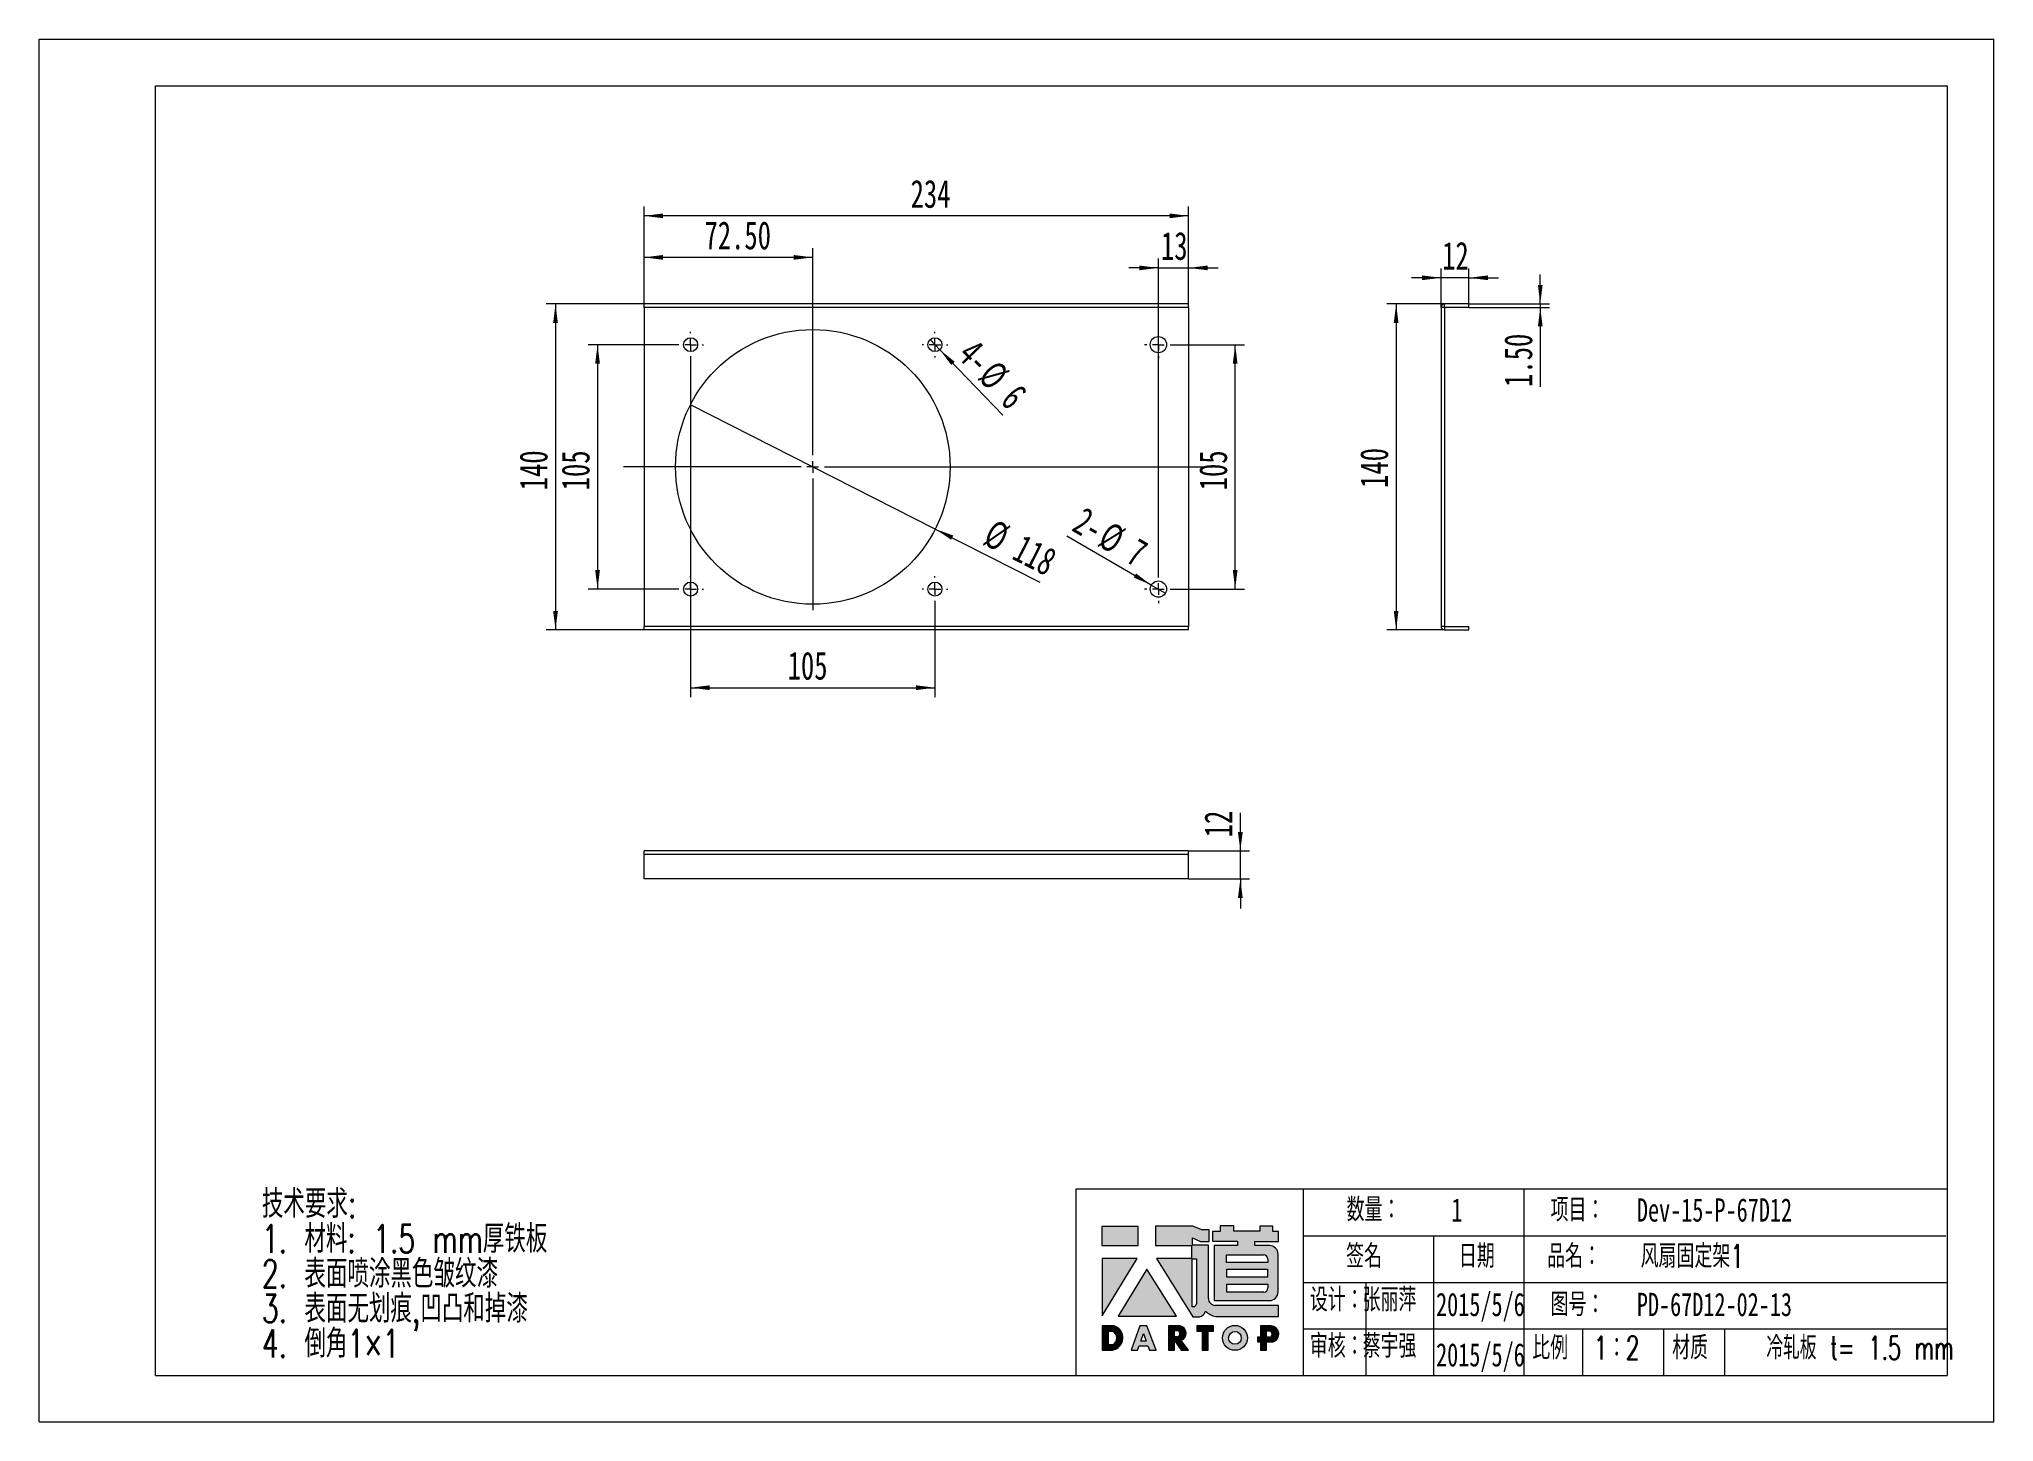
# Model space of a CAD drawing. Header units: millimetres. Extents: x 0 to 840, y 0 to 594.
import ezdxf

# ---------------------------------------------------------------- set-up
doc = ezdxf.new("R2010")
doc.units = ezdxf.units.MM
doc.header["$LTSCALE"] = 2
doc.layers.add('A-TITLEBLOCK', color=7, linetype='Continuous', lineweight=15)
doc.styles.add('SLDTEXTSTYLE0', font='TXT', dxfattribs={"width": 0.7, "bigfont": 'bigfont'})
doc.styles.add('SLDTEXTSTYLE1', font='TXT', dxfattribs={"width": 0.7})
doc.styles.add('SLDTEXTSTYLE2', font='TXT', dxfattribs={"width": 0.6538461538461539, "bigfont": 'bigfont'})
doc.dimstyles.new('SLDDIMSTYLE0', dxfattribs={"dimtxt": 12, "dimasz": 8.16, "dimexe": 0, "dimexo": 0.0625, "dimgap": 3, "dimtad": 2, "dimrnd": 1e-09, "dimzin": 12, "dimdsep": 46, "dimtxsty": 'SLDTEXTSTYLE1', "dimsah": 1, "dimcen": 0.09, "dimadec": 0, "dimazin": 3, "dimtfac": 1, "dimtmove": 0, "dimatfit": 0, "dimfxl": 0, "dimfrac": 2, "dimtolj": 1, "dimtzin": 12, "dimarcsym": 0})
doc.dimstyles.new('SLDDIMSTYLE1', dxfattribs={"dimtxt": 12, "dimasz": 8.16, "dimexe": 0, "dimexo": 0.0625, "dimgap": 3, "dimtad": 2, "dimrnd": 1e-09, "dimzin": 12, "dimdsep": 46, "dimtxsty": 'SLDTEXTSTYLE1', "dimsah": 1, "dimcen": 0.09, "dimadec": 0, "dimazin": 3, "dimtfac": 1, "dimtofl": 0, "dimtmove": 0, "dimatfit": 3, "dimfxl": 0, "dimfrac": 2, "dimtolj": 1, "dimtzin": 12, "dimarcsym": 0})
doc.dimstyles.new('SLDDIMSTYLE2', dxfattribs={"dimtxt": 12, "dimasz": 8.16, "dimexe": 0, "dimexo": 0.0625, "dimgap": 3, "dimtad": 2, "dimrnd": 1e-09, "dimzin": 4, "dimdsep": 46, "dimtxsty": 'SLDTEXTSTYLE1', "dimsah": 1, "dimcen": 0.09, "dimadec": 0, "dimazin": 1, "dimtfac": 1, "dimtofl": 0, "dimtmove": 0, "dimatfit": 3, "dimfxl": 0, "dimfrac": 2, "dimtolj": 1, "dimtzin": 12, "dimarcsym": 0})
doc.dimstyles.new('SLDDIMSTYLE3', dxfattribs={"dimtxt": 12, "dimasz": 8.16, "dimexe": 0, "dimexo": 0.0625, "dimgap": 3, "dimtad": 2, "dimrnd": 1e-09, "dimzin": 12, "dimdsep": 46, "dimtxsty": 'SLDTEXTSTYLE1', "dimblk1": 'NONE', "dimsah": 1, "dimcen": 0, "dimadec": 0, "dimazin": 3, "dimtfac": 1, "dimtmove": 0, "dimatfit": 3, "dimldrblk": 'NONE', "dimfxl": 0, "dimfrac": 2, "dimtolj": 1, "dimtzin": 12, "dimarcsym": 0})
doc.dimstyles.new('SLDDIMSTYLE4', dxfattribs={"dimtxt": 12, "dimasz": 8.16, "dimexe": 0, "dimexo": 0.0625, "dimgap": 3, "dimtad": 2, "dimrnd": 1e-09, "dimzin": 12, "dimdsep": 46, "dimtxsty": 'SLDTEXTSTYLE1', "dimblk1": 'NONE', "dimsah": 1, "dimcen": 0, "dimadec": 0, "dimazin": 3, "dimtfac": 1, "dimtmove": 0, "dimatfit": 3, "dimldrblk": 'NONE', "dimfxl": 0, "dimfrac": 2, "dimtolj": 1, "dimtzin": 12, "dimarcsym": 0})
doc.dimstyles.new('SLDDIMSTYLE5', dxfattribs={"dimtxt": 12, "dimasz": 8.16, "dimexe": 0, "dimexo": 0.0625, "dimgap": 3, "dimtad": 2, "dimrnd": 1e-09, "dimzin": 4, "dimdsep": 46, "dimtxsty": 'SLDTEXTSTYLE1', "dimsah": 1, "dimcen": 0.09, "dimadec": 0, "dimazin": 1, "dimtfac": 1, "dimtmove": 0, "dimatfit": 0, "dimfxl": 0, "dimfrac": 2, "dimtolj": 1, "dimtzin": 12, "dimarcsym": 0})

msp = doc.modelspace()

# ---------------------------------------------------------------- texts
at = {"layer": 'A-TITLEBLOCK', "char_height": 10, "attachment_point": 1}
for s, insert, style in [('\\M+19094\\M+197CA\\M+18146', (562.0188534038224, 96.60019106322395), 'SLDTEXTSTYLE0'), ('1', (607.0182887957391, 96.47235151708526), 'SLDTEXTSTYLE1'), ('项\\M+196DA\\M+18146', (649.6789216242576, 96.47235128425466), 'SLDTEXTSTYLE0'), ('Dev-15-P-67D12', (686.7524729681528, 96.47235151708536), 'SLDTEXTSTYLE1'), ('签\\M+196BC', (561.7845084929179, 76.62979974405097), 'SLDTEXTSTYLE0'), ('\\M+193FA\\M+18AFA', (610.2843121540828, 76.62979974405097), 'SLDTEXTSTYLE0'), ('\\M+19569\\M+196BC\\M+18146', (648.1863307031641, 76.62979974405104), 'SLDTEXTSTYLE0'), ('风\\M+190EE\\M+18CC5\\M+192E8\\M+189CB1', (688.3736627317551, 76.62979997688169), 'SLDTEXTSTYLE0'), ('设计\\M+18146', (546.2149329622923, 57.87864591434212), 'SLDTEXTSTYLE0'), ('张丽\\M+1E4CA', (568.8988096506, 57.87864614717275), 'SLDTEXTSTYLE0'), ('2015/5/6', (600.4618921875449, 55.87864675066979), 'SLDTEXTSTYLE1'), ('图\\M+18D86\\M+18146', (649.6789216242576, 55.87864651783915), 'SLDTEXTSTYLE0'), ('PD-67D12-02-13', (686.73858508592, 55.87864675066979), 'SLDTEXTSTYLE1'), ('审\\M+18A6A\\M+18146', (546.2149329622922, 38.01104746107991), 'SLDTEXTSTYLE0'), ('\\M+1E4EF\\M+18946强', (568.8988096506, 38.01104769391056), 'SLDTEXTSTYLE0'), ('2015/5/6', (600.461892187545, 34.25271453616262), 'SLDTEXTSTYLE1'), ('\\M+194E4\\M+197E1', (641.7818793149172, 37.2527138637477), 'SLDTEXTSTYLE0'), ('1\\M+181462', (668.2240946350395, 37.25271409657825), 'SLDTEXTSTYLE0'), ('\\M+18DDE质', (701.9273709215964, 37.25271386374769), 'SLDTEXTSTYLE0'), ('\\M+197E2轧\\M+194C2 t= 1.5 mm', (742.3591200724264, 37.25271386374765), 'SLDTEXTSTYLE2')]:
    msp.add_mtext(s, dxfattribs=dict(at, insert=insert, style=style))

# ---------------------------------------------------------------- blocks, each defined once
blk = doc.blocks.new('块1')
at = {"linetype": 'Continuous'}
for color, points in [(12, [(15.4596455370124, 44.97355476996511), (15.4596455370124, 53.12236448196359), (-0.1372216441455354, 53.12236448196359), (-0.1372216441455354, 44.97355476996511)]), (12, [(-0.09543941307166293, 14.69460401760685), (14.95752573838749, 39.27206897076373), (-0.09543941307166293, 39.27206897076373)]), (12, [(31.88152853378735, 14.53088856560631), (19.13025121949497, 34.81193337682812), (6.825017551659649, 14.53088856560631)]), (8, [(47.79139594009808, 8.12742517421713), (47.79139594009808, 10.38120950228294), (40.67045756725874, 10.38120950228294), (40.67045756725874, 8.122031448080987), (42.89224604904918, 8.122031448080987), (42.89224604904918, -0.01900495269184162), (45.55238145046637, -0.01900495269184162), (45.55238145046637, 8.12742517421713)])]:
    blk.add_hatch(color=color, dxfattribs=at).paths.add_polyline_path(points, flags=0)
h = blk.add_hatch(color=12, dxfattribs=at)
edge = h.paths.add_edge_path(flags=0)
edge.add_line((38.76789999379105, 45.12124768258788), (38.76789999379105, 48.16997205902108))
edge.add_line((38.76789999379105, 48.16997205902108), (42.21016944663182, 46.68289003672156))
edge.add_line((42.21016944663182, 46.68289003672156), (45.9317201307783, 46.68289003672156))
edge.add_line((45.9317201307783, 46.68289003672156), (45.9317201307783, 51.60847246798652))
edge.add_line((45.9317201307783, 51.60847246798652), (42.8614591419766, 51.60847246798652))
edge.add_line((42.8614591419766, 51.60847246798652), (38.86099373715291, 53.18835830755006))
edge.add_line((38.86099373715291, 53.18835830755006), (22.82944474499205, 53.18835830755006))
edge.add_line((22.82944474499205, 53.18835830755006), (22.82944474499205, 44.85806557514632))
edge.add_line((22.82944474499205, 44.85806557514632), (38.42777796928521, 44.85806557514632))
edge.add_line((38.42777796928521, 44.85806557514632), (38.42777796928521, 44.68959095305915))
edge.add_line((38.42777796928521, 44.68959095305915), (38.42777796928521, 39.36534870503715))
edge.add_line((38.42777796928521, 39.36534870503715), (23.3018771687441, 39.36534870503715))
edge.add_line((23.3018771687441, 39.36534870503715), (38.85989420500314, 14.32735472361125))
edge.add_line((38.85989420500314, 14.32735472361125), (41.94069985035776, 14.32735472361125))
edge.add_arc((41.26090646930182, 17.27629516646864), 3.026279692369295, 282.9811251691751, 345.4172256101924)
edge.add_line((44.18969428837948, 16.51434327345369), (44.18969428837939, 16.62968258682553))
edge.add_line((44.18969428837939, 16.62968258682553), (44.46139510706749, 16.62968258682553))
edge.add_arc((50.27450662388722, 22.80613356426249), 8.481792981655811, 226.7357971412295, 259.3209385163939)
edge.add_line((48.70276667739407, 14.47124030014306), (75.73747808626996, 14.47124030014296))
edge.add_line((75.73747808626996, 14.47124030014296), (75.73747808626996, 19.21978160307659))
edge.add_line((75.73747808626996, 19.21978160307659), (48.58762824408925, 19.21978160307687))
edge.add_arc((48.5876282440515, 22.17696159563977), 2.95717999256276, 180.0000000007004, 270.0000000007314, ccw=False)
edge.add_line((45.63044825148874, 22.17696159560362), (45.63044825148888, 45.12124768258788))
edge.add_line((45.63044825148888, 45.12124768258788), (38.76789999379105, 45.12124768258788))
edge = h.paths.add_edge_path(flags=0)
edge.add_line((39.41845440429393, 18.64423929701617), (38.5780473981493, 18.64423929701617))
edge.add_line((38.5780473981493, 18.64423929701617), (38.58501110354163, 39.25890193341501))
edge.add_line((38.58501110354163, 39.25890193341501), (40.56710152110044, 39.25858465542663))
edge.add_line((40.56710152110044, 39.25858465542663), (40.56710152110044, 19.82560142344691))
edge.add_arc((36.69821349452629, 22.43824971439933), 4.668428606542609, 305.6398792732127, 325.968963113898, ccw=False)
h = blk.add_hatch(color=12, dxfattribs=at)
edge = h.paths.add_edge_path(flags=0)
edge.add_line((75.69093121442305, 46.68542826076473), (75.69093121442305, 50.91886871813395))
edge.add_line((75.69093121442305, 50.91886871813395), (73.28552082021854, 50.91886871813395))
edge.add_line((73.28552082021854, 50.91886871813395), (73.28552082021854, 53.20707771000742))
edge.add_line((73.28552082021854, 53.20707771000742), (67.78749227858239, 53.20707771000742))
edge.add_line((67.78749227858239, 53.20707771000742), (67.78749227858239, 51.03324743993018))
edge.add_line((67.78749227858239, 51.03324743993018), (56.56273245479993, 51.03324743993018))
edge.add_line((56.56273245479993, 51.03324743993018), (56.56273245479993, 53.32145643179415))
edge.add_line((56.56273245479993, 53.32145643179415), (50.68389919003803, 53.32145643179415))
edge.add_line((50.68389919003803, 53.32145643179415), (50.68389919003803, 50.99089082591806))
edge.add_line((50.68389919003803, 50.99089082591806), (47.43551395142909, 50.99089082591806))
edge.add_line((47.43551395142909, 50.99089082591806), (47.43551395142909, 46.77252107390677))
edge.add_line((47.43551395142909, 46.77252107390677), (58.15522189015076, 46.77252107390677))
edge.add_line((58.15522189015076, 46.77252107390677), (58.15522189015076, 44.90676774932623))
edge.add_line((58.15522189015076, 44.90676774932623), (48.1663364909133, 44.90676774932623))
edge.add_line((48.1663364909133, 44.90676774932623), (48.1663364909133, 21.28510279454743))
edge.add_line((48.1663364909133, 21.28510279454743), (71.87973834242777, 21.28510279454743))
edge.add_arc((71.8797383424644, 24.98157778516709), 3.696474990619765, 269.9999999994329, 359.9999999994308)
edge.add_line((75.57621333308417, 24.98157778513031), (75.57621333308427, 41.15825916545758))
edge.add_arc((71.87973834244609, 41.15825916543933), 3.696474990638222, 2.828264897405108e-10, 90.00000000028393)
edge.add_line((71.87973834242777, 44.85473415607755), (65.61115113613657, 44.85473415607759))
edge.add_line((65.61115113613657, 44.85473415607759), (65.61115113613657, 46.68542826076473))
edge.add_line((65.61115113613657, 46.68542826076473), (75.69093121442305, 46.68542826076473))
h.paths.add_polyline_path([(53.47011430738048, 31.35360309238698), (53.47011430738048, 34.78607521918592), (70.99446179674538, 34.78607521918592), (70.99446179674538, 31.35360309238698)], flags=0)
edge = h.paths.add_edge_path(flags=0)
edge.add_line((53.3553964263226, 40.85020978126384), (69.26094218231292, 40.85020978126384))
edge.add_arc((69.2609421822491, 39.00197228603129), 1.848237495232656, -1.9737740331038367e-09, 89.99999999802071, ccw=False)
edge.add_line((71.10917967748186, 39.00197228596765), (71.10917967748186, 37.6464950980746))
edge.add_line((71.10917967748186, 37.6464950980746), (53.3553964263226, 37.6464950980746))
edge.add_line((53.3553964263226, 37.6464950980746), (53.3553964263226, 40.85020978126384))
edge = h.paths.add_edge_path(flags=0)
edge.add_line((53.47011430738048, 24.94633236490662), (53.47011430738048, 28.26442576994581))
edge.add_line((53.47011430738048, 28.26442576994581), (71.22353104790234, 28.26442576994581))
edge.add_line((71.22353104790234, 28.26442576994581), (71.22353104790234, 26.79456986019685))
edge.add_arc((69.37529355265846, 26.79456986015036), 1.848237495243809, -89.99999999855493, 1.440412233932875e-09, ccw=False)
edge.add_line((69.3752935527051, 24.94633236490655), (53.47011430738048, 24.94633236490662))
h = blk.add_hatch(color=8, dxfattribs=at)
edge = h.paths.add_edge_path(flags=0)
edge.add_arc((3.563071413202113, 5.273350855589127), 5.322103356659917, 278.6604405932824, 432.3203452583787)
edge.add_line((5.179366312329847, 10.34408797537993), (0.01524684934950393, 10.34408797537993))
edge.add_line((0.01524684934950393, 10.34408797537993), (0.01524684934950393, 0.01192965307985183))
edge.add_line((0.01524684934950393, 0.01192965307985142), (4.364464618037744, 0.01192965307985142))
edge = h.paths.add_edge_path(flags=0)
edge.add_line((2.635432573056873, 8.081419863129932), (4.241728805396194, 8.081419863129932))
edge.add_arc((3.153678847341634, 5.137238590235699), 3.138798508806139, -65.78573481728489, 69.71773257233048, ccw=False)
edge.add_line((4.441057418883898, 2.274597765329883), (2.635432573056873, 2.274597765329883))
edge.add_line((2.635432573056873, 2.274597765329883), (2.635432573056873, 8.081419863129932))
h = blk.add_hatch(color=8, dxfattribs=at)
h.paths.add_polyline_path([(23.14757612124385, -0.02154317673844566), (19.16910136443273, 10.42911848144595), (16.22198800541353, 10.42911848144595), (12.4318998014098, 0.0008249228036598524), (15.22361258076066, 0.0008249228036598524), (15.88039993783019, 1.84896931795046), (19.6624249042785, 1.84896931795046), (20.33350618268459, -0.02154317673844566)], flags=0)
h.paths.add_polyline_path([(16.59656204531268, 3.840999289555347), (17.74667294189825, 7.117846553579366), (18.93966560265725, 3.840999289555347)], flags=0)
h = blk.add_hatch(color=8, dxfattribs=at)
edge = h.paths.add_edge_path(flags=0)
edge.add_arc((32.76262050212676, 7.197324694492631), 3.306506495649909, 290.6073250211866, 437.2124199352527)
edge.add_line((33.49447309571242, 10.42182108727042), (28.41543587867846, 10.42182108727042))
edge.add_line((28.41543587867846, 10.42182108727042), (28.41543587867846, -0.004886081338955961))
edge.add_line((28.41543587867846, -0.004886081338955475), (31.09939448230437, -0.004886081338955475))
edge.add_line((31.09939448230437, -0.004886081338955475), (31.09939448230437, 4.128611803586018))
edge.add_line((31.09939448230437, 4.128611803586018), (33.85812128968802, -0.04216624726898299))
edge.add_line((33.85812128968802, -0.04216624726898279), (37.10137537660729, -0.04216624726898279))
edge.add_line((37.10137537660729, -0.04216624726898279), (33.92638288218043, 4.10238651602333))
edge = h.paths.add_edge_path(flags=0)
edge.add_arc((31.95189860794512, 7.042968943743507), 1.404553694076378, -77.47302943994771, 76.71957553051169, ccw=False)
edge.add_line((32.25654512008381, 5.671852033270396), (31.07483825880198, 5.671852033270388))
edge.add_line((31.07483825880198, 5.671852033270388), (31.07483825880198, 8.409961240124272))
edge.add_line((31.07483825880198, 8.409961240124272), (32.27454879185832, 8.409961240124272))
h = blk.add_hatch(color=8, dxfattribs=at)
edge = h.paths.add_edge_path(flags=0)
edge.add_arc((57.01573980649943, 5.245906307851777), 5.353273185570425, 0, 360)
edge = h.paths.add_edge_path(flags=0)
edge.add_arc((57.01573980649943, 5.245906307851777), 2.750165771077118, 0, 360)
h = blk.add_hatch(color=8, dxfattribs=at)
edge = h.paths.add_edge_path(flags=0)
edge.add_arc((72.3469482525466, 6.894670098855414), 3.514503244550538, 288.8958684179252, 445.2442177897109)
edge.add_line((72.63833142567154, 10.39707340264212), (72.48469471784567, 10.39707340264212))
edge.add_line((72.48469471784567, 10.39707340264212), (67.95682026929293, 10.39707340264212))
edge.add_line((67.95682026929293, 10.39707340264212), (67.95682026929293, 5.530980597840529))
edge.add_line((67.95682026929293, 5.530980597840529), (66.75539786013852, 5.530980597840529))
edge.add_line((66.75539786013852, 5.530980597840529), (66.75539786013852, 3.555766360574825))
edge.add_line((66.75539786013852, 3.555766360574825), (67.9373951968396, 3.555766360574825))
edge.add_line((67.9373951968396, 3.555766360574825), (67.9373951968396, 0.01335740407877228))
edge.add_line((67.9373951968396, 0.01335740407877249), (70.58067110101072, 0.01335740407877249))
edge.add_line((70.58067110101072, 0.01335740407877249), (70.58067110101072, 3.569567953948787))
edge.add_line((70.58067110101072, 3.569567953948787), (73.48511730057659, 3.569567953948787))
edge = h.paths.add_edge_path(flags=0)
edge.add_arc((71.62401189213051, 6.924808752416715), 1.406127549846548, -79.01085638112971, 72.55127628001378, ccw=False)
edge.add_line((71.89205213510886, 5.544464913157247), (70.54145444546555, 5.544464913157226))
edge.add_line((70.54145444546555, 5.544464913157226), (70.54145444546555, 8.266234302613304))
edge.add_line((70.54145444546555, 8.266234302613304), (72.0456422749508, 8.266234302613304))
at = {"layer": 'A-TITLEBLOCK'}
for p, q in [((15.4596455370124, 53.12236448196359), (-0.1372216441455354, 53.12236448196359)), ((-0.1372216441455354, 53.12236448196359), (-0.1372216441455354, 44.97355476996511)), ((15.4596455370124, 44.97355476996511), (15.4596455370124, 53.12236448196359)), ((38.86099373715291, 53.18835830755006), (22.82944474499205, 53.18835830755006)), ((22.82944474499205, 53.18835830755006), (22.82944474499205, 44.85806557514632)), ((42.8614591419766, 51.60847246798652), (38.86099373715291, 53.18835830755006)), ((45.9317201307783, 51.60847246798652), (42.8614591419766, 51.60847246798652)), ((45.9317201307783, 46.68289003672156), (45.9317201307783, 51.60847246798652)), ((50.68389919003803, 50.99089082591806), (47.43551395142909, 50.99089082591806)), ((47.43551395142909, 50.99089082591806), (47.43551395142909, 46.77252107390677)), ((56.56273245479993, 53.32145643179415), (50.68389919003803, 53.32145643179415)), ((50.68389919003803, 53.32145643179415), (50.68389919003803, 50.99089082591806)), ((56.56273245479993, 51.03324743993018), (56.56273245479993, 53.32145643179415)), ((67.78749227858239, 51.03324743993018), (56.56273245479993, 51.03324743993018)), ((73.28552082021854, 53.20707771000742), (67.78749227858239, 53.20707771000742)), ((67.78749227858239, 53.20707771000742), (67.78749227858239, 51.03324743993018)), ((73.28552082021854, 50.91886871813395), (73.28552082021854, 53.20707771000742)), ((75.69093121442305, 50.91886871813395), (73.28552082021854, 50.91886871813395)), ((75.69093121442305, 46.68542826076473), (75.69093121442305, 50.91886871813395)), ((-0.1372216441455354, 44.97355476996511), (15.4596455370124, 44.97355476996511)), ((22.82944474499205, 44.85806557514632), (38.42777796928521, 44.85806557514632)), ((38.42777796928521, 44.85806557514632), (38.42777796928521, 44.68959095305915)), ((38.42777796928521, 44.68959095305915), (38.42777796928521, 39.36534870503715)), ((38.76789999379105, 48.16997205902108), (42.21016944663182, 46.68289003672156)), ((38.76789999379105, 45.12124768258788), (38.76789999379105, 48.16997205902108)), ((45.63044825148888, 45.12124768258788), (38.76789999379105, 45.12124768258788)), ((42.21016944663182, 46.68289003672156), (45.9317201307783, 46.68289003672156)), ((45.63044825148888, 22.17696159560362), (45.63044825148888, 45.12124768258788)), ((47.43551395142909, 46.77252107390677), (58.15522189015076, 46.77252107390677)), ((58.15522189015076, 44.90676774932623), (48.1663364909133, 44.90676774932623)), ((48.1663364909133, 44.90676774932623), (48.1663364909133, 21.28510279454743)), ((58.15522189015076, 46.77252107390677), (58.15522189015076, 44.90676774932623)), ((65.61115113613657, 44.85473415607759), (65.61115113613657, 46.68542826076473)), ((65.61115113613657, 46.68542826076473), (75.69093121442305, 46.68542826076473)), ((71.87973834242777, 44.85473415607759), (65.61115113613657, 44.85473415607759)), ((14.95752573838749, 39.27206897076373), (-0.09543941307166293, 39.27206897076373)), ((-0.09543941307166293, 39.27206897076373), (-0.09543941307166293, 14.69460401760685)), ((-0.09543941307166293, 14.69460401760685), (14.95752573838749, 39.27206897076373)), ((19.13025121949497, 34.81193337682812), (6.825017551659649, 14.53088856560631)), ((31.88152853378735, 14.53088856560631), (19.13025121949497, 34.81193337682812)), ((38.42777796928521, 39.36534870503715), (23.3018771687441, 39.36534870503715)), ((23.3018771687441, 39.36534870503715), (38.85989420500314, 14.32735472361125)), ((38.5780473981493, 18.64423929701617), (38.58501110354163, 39.25890193341501)), ((38.58501110354163, 39.25890193341501), (40.56710152110044, 39.25858465542663)), ((40.56710152110044, 39.25858465542663), (40.56710152110044, 19.82560142344691)), ((53.3553964263226, 37.6464950980746), (53.3553964263226, 40.85020978126384)), ((53.3553964263226, 40.85020978126384), (69.26094218231292, 40.85020978126384)), ((71.10917967748186, 37.6464950980746), (53.3553964263226, 37.6464950980746)), ((53.47011430738048, 31.35360309238698), (53.47011430738048, 34.78607521918592)), ((53.47011430738048, 34.78607521918592), (70.99446179674538, 34.78607521918592)), ((70.99446179674538, 34.78607521918592), (70.99446179674538, 31.35360309238698)), ((71.10917967748186, 39.00197228596765), (71.10917967748186, 37.6464950980746)), ((75.57621333308427, 24.98157778513031), (75.57621333308427, 41.15825916545758)), ((70.99446179674538, 31.35360309238698), (53.47011430738048, 31.35360309238698)), ((53.47011430738048, 24.94633236490662), (53.47011430738048, 28.26442576994581)), ((53.47011430738048, 28.26442576994581), (71.22353104790234, 28.26442576994581)), ((71.22353104790234, 28.26442576994581), (71.22353104790234, 26.79456986019685)), ((39.41845440429393, 18.64423929701617), (38.5780473981493, 18.64423929701617)), ((48.1663364909133, 21.28510279454743), (71.87973834242777, 21.28510279454743)), ((75.73747808626996, 19.21978160307659), (48.58762824408925, 19.21978160307687)), ((69.3752935527051, 24.94633236490662), (53.47011430738048, 24.94633236490662)), ((75.73747808626996, 14.47124030014296), (75.73747808626996, 19.21978160307659)), ((5.179366312329847, 10.34408797537993), (0.01524684934950393, 10.34408797537993)), ((0.01524684934950393, 10.34408797537993), (0.01524684934950393, 0.01192965307985142)), ((6.825017551659649, 14.53088856560631), (31.88152853378735, 14.53088856560631)), ((16.22198800541353, 10.42911848144595), (12.4318998014098, 0.0008249228036598524)), ((19.16910136443273, 10.42911848144595), (16.22198800541353, 10.42911848144595)), ((23.14757612124385, -0.02154317673844566), (19.16910136443273, 10.42911848144595)), ((33.49447309571242, 10.42182108727042), (28.41543587867846, 10.42182108727042)), ((28.41543587867846, 10.42182108727042), (28.41543587867846, -0.004886081338955475)), ((31.07483825880198, 5.671852033270388), (31.07483825880198, 8.409961240124272)), ((31.07483825880198, 8.409961240124272), (32.27454879185832, 8.409961240124272)), ((38.85989420500314, 14.32735472361125), (41.94069985035776, 14.32735472361125)), ((47.79139594009808, 10.38120950228294), (40.67045756725874, 10.38120950228294)), ((40.67045756725874, 10.38120950228294), (40.67045756725874, 8.122031448080987)), ((44.18969428837939, 16.51434327345372), (44.18969428837939, 16.62968258682553)), ((44.18969428837939, 16.62968258682553), (44.46139510706749, 16.62968258682553)), ((47.79139594009808, 8.12742517421713), (47.79139594009808, 10.38120950228294)), ((48.70276667739405, 14.47124030014296), (75.73747808626996, 14.47124030014296)), ((72.48469471784567, 10.39707340264212), (67.95682026929293, 10.39707340264212)), ((67.95682026929293, 10.39707340264212), (67.95682026929293, 5.530980597840529)), ((72.63833142567154, 10.39707340264212), (72.48469471784567, 10.39707340264212)), ((0.01524684934950393, 0.01192965307985142), (4.364464618037744, 0.01192965307985142)), ((2.635432573056873, 2.274597765329883), (2.635432573056873, 8.081419863129932)), ((2.635432573056873, 8.081419863129932), (4.241728805396194, 8.081419863129932)), ((4.441057418883898, 2.274597765329883), (2.635432573056873, 2.274597765329883)), ((12.4318998014098, 0.0008249228036598524), (15.22361258076066, 0.0008249228036598524)), ((15.22361258076066, 0.0008249228036598524), (15.88039993783019, 1.84896931795046)), ((15.88039993783019, 1.84896931795046), (19.6624249042785, 1.84896931795046)), ((16.59656204531268, 3.840999289555347), (17.74667294189825, 7.117846553579366)), ((18.93966560265725, 3.840999289555347), (16.59656204531268, 3.840999289555347)), ((17.74667294189825, 7.117846553579366), (18.93966560265725, 3.840999289555347)), ((19.6624249042785, 1.84896931795046), (20.33350618268459, -0.02154317673844566)), ((32.25654512008381, 5.671852033270388), (31.07483825880198, 5.671852033270388)), ((31.09939448230437, -0.004886081338955475), (31.09939448230437, 4.128611803586018)), ((31.09939448230437, 4.128611803586018), (33.85812128968802, -0.04216624726898279)), ((37.10137537660729, -0.04216624726898279), (33.92638288218043, 4.10238651602333)), ((40.67045756725874, 8.122031448080987), (42.89224604904918, 8.122031448080987)), ((42.89224604904918, 8.122031448080987), (42.89224604904918, -0.01900495269184162)), ((45.55238145046637, -0.01900495269184162), (45.55238145046637, 8.12742517421713)), ((45.55238145046637, 8.12742517421713), (47.79139594009808, 8.12742517421713)), ((67.95682026929293, 5.530980597840529), (66.75539786013852, 5.530980597840529)), ((66.75539786013852, 5.530980597840529), (66.75539786013852, 3.555766360574825)), ((66.75539786013852, 3.555766360574825), (67.9373951968396, 3.555766360574825)), ((67.9373951968396, 3.555766360574825), (67.9373951968396, 0.01335740407877249)), ((67.9373951968396, 0.01335740407877249), (70.58067110101072, 0.01335740407877249)), ((70.54145444546555, 5.544464913157226), (70.54145444546555, 8.266234302613304)), ((70.54145444546555, 8.266234302613304), (72.0456422749508, 8.266234302613304)), ((71.89205213510886, 5.544464913157226), (70.54145444546555, 5.544464913157226)), ((70.58067110101072, 0.01335740407877249), (70.58067110101072, 3.569567953948787)), ((70.58067110101072, 3.569567953948787), (73.48511730057659, 3.569567953948787)), ((20.33350618268459, -0.02154317673844566), (23.14757612124385, -0.02154317673844566)), ((28.41543587867846, -0.004886081338955475), (31.09939448230437, -0.004886081338955475)), ((33.85812128968802, -0.04216624726898279), (37.10137537660729, -0.04216624726898279)), ((42.89224604904918, -0.01900495269184162), (45.55238145046637, -0.01900495269184162))]:
    blk.add_line(p, q, dxfattribs=at)
for radius in [5.353273185570423, 2.750165771077121]:
    blk.add_circle((57.01573980649943, 5.245906307851777), radius, dxfattribs=at)
for centre, radius, start, end in [((71.87973834244609, 41.15825916543933), 3.696474990638258, 2.828264897405108e-10, 90.00000000028393), ((69.2609421822491, 39.00197228603129), 1.848237495232766, 359.9999999980279, 89.99999999802154), ((69.37529355265846, 26.79456986015036), 1.848237495243879, 270.0000000014467, 1.44122564053541e-09), ((36.69821349452629, 22.43824971439933), 4.668428606542613, 305.6398792732136, 325.9689631138988), ((48.5876282440515, 22.17696159563977), 2.957179992562899, 180.0000000007012, 270.0000000007323), ((71.8797383424644, 24.98157778516709), 3.696474990619862, 269.9999999994329, 359.9999999994308), ((3.563071413202113, 5.273350855589127), 5.322103356659929, 278.6604405932824, 72.32034525837781), ((31.95189860794512, 7.042968943743507), 1.404553694076386, 282.5269705600539, 76.71957553051254), ((32.76262050212676, 7.197324694492631), 3.306506495649912, 290.6073250211866, 77.21241993525202), ((41.26090646930182, 17.27629516646864), 3.026279692369397, 282.9811251691751, 345.4172256101924), ((50.27450662388722, 22.80613356426249), 8.481792981655907, 226.7357971412295, 259.3209385163939), ((72.3469482525466, 6.894670098855414), 3.514503244550554, 288.8958684179252, 85.24421778971008), ((3.153678847341634, 5.137238590235699), 3.138798508806141, 294.2142651827166, 69.71773257233134), ((71.62401189213051, 6.924808752416715), 1.40612754984657, 280.9891436188718, 72.55127628001459)]:
    blk.add_arc(centre, radius, start, end, dxfattribs=at)
blk = doc.blocks.new('SW_NOTE_0')
at = {"layer": 'A-TITLEBLOCK', "color": 0, "char_height": 12, "attachment_point": 1, "style": 'SLDTEXTSTYLE0'}
for s, insert in [('\\M+18B5A术\\M+19776\\M+18B81:', (0, 15.46881287726358)), ('1. \\M+18DDE\\M+197BF: 1.5 mm\\M+18CFA铁\\M+194C2', (0, 0.4688132125397065)), ('2. \\M+1955C\\M+196CA喷涂\\M+1FC4B\\M+19046皱纹\\M+18EBD', (0, -14.53118645218417)), ('3. \\M+1955C\\M+196CA\\M+19DD9划\\M+18DAD,\\M+1899A\\M+193CA\\M+19861\\M+19D7B\\M+18EBD', (0, -29.53118611690804)), ('4. \\M+1937C\\M+18A701\\M+1817E1', (0, -44.53118578163191))]:
    blk.add_mtext(s, dxfattribs=dict(at, insert=insert))
blk = doc.blocks.new('_D')
at = {"layer": 'A-TITLEBLOCK'}
for p, q in [((516.3414534555255, 245.6810758626955), (516.3414534555255, 262.0822266060444)), ((494.1247912342945, 245.6810758626955), (520.3414534555255, 245.6810758626955)), ((516.3414534555255, 233.6810758626955), (516.3414534555255, 245.6810758626955)), ((494.1247912342945, 233.6810758626955), (520.3414534555255, 233.6810758626955)), ((516.3414534555255, 233.6810758626955), (516.3414534555255, 220.9810758626955))]:
    blk.add_line(p, q, dxfattribs=at)
for points in [[(516.3414534555255, 245.6810758626955), (517.3574534555255, 253.8410758626955), (515.3254534555256, 253.8410758626955)], [(516.3414534555255, 233.6810758626955), (515.3254534555256, 225.5210758626955), (517.3574534555255, 225.5210758626955)]]:
    blk.add_solid(points, dxfattribs=at)
at = {"layer": 'A-TITLEBLOCK', "insert": (500.8726403454312, 251.5488928500148), "char_height": 12, "attachment_point": 1, "rotation": 90, "style": 'SLDTEXTSTYLE1'}
blk.add_mtext('12', dxfattribs=at)
blk = doc.blocks.new('_D_1')
at = {"layer": 'A-TITLEBLOCK'}
for p, q in [((274.6247912342945, 463.1702259150151), (236.1247912342945, 463.1702259150151)), ((240.1247912342945, 463.1702259150151), (240.1247912342945, 358.1702259150151)), ((274.6247912342944, 358.1702259150151), (236.1247912342945, 358.1702259150151))]:
    blk.add_line(p, q, dxfattribs=at)
for points in [[(240.1247912342945, 463.1702259150151), (239.1087912342945, 455.010225915015), (241.1407912342945, 455.010225915015)], [(240.1247912342945, 358.1702259150151), (241.1407912342945, 366.3302259150151), (239.1087912342945, 366.3302259150151)]]:
    blk.add_solid(points, dxfattribs=at)
at = {"layer": 'A-TITLEBLOCK', "insert": (224.6559781242003, 400.6111465460931), "char_height": 12, "attachment_point": 1, "rotation": 90.00000000000041, "style": 'SLDTEXTSTYLE1'}
blk.add_mtext('105', dxfattribs=at)
blk = doc.blocks.new('_D_2')
at = {"layer": 'A-TITLEBLOCK'}
for p, q in [((280.1247912342944, 457.6702259150151), (280.1247912342944, 311.8119858682276)), ((385.1247912342944, 352.6702259150151), (385.1247912342944, 311.8119858682276)), ((280.1247912342944, 315.8119858682276), (385.1247912342944, 315.8119858682276))]:
    blk.add_line(p, q, dxfattribs=at)
for points in [[(280.1247912342944, 315.8119858682276), (288.2847912342945, 314.7959858682275), (288.2847912342945, 316.8279858682276)], [(385.1247912342944, 315.8119858682276), (376.9647912342944, 316.8279858682276), (376.9647912342944, 314.7959858682275)]]:
    blk.add_solid(points, dxfattribs=at)
at = {"layer": 'A-TITLEBLOCK', "insert": (321.8229316860636, 331.2807989783218), "char_height": 12, "attachment_point": 1, "style": 'SLDTEXTSTYLE1'}
blk.add_mtext('105', dxfattribs=at)
blk = doc.blocks.new('_D_3')
at = {"layer": 'A-TITLEBLOCK'}
for p, q in [((260.1247912342945, 480.6702259150151), (218.0688056076539, 480.6702259150151)), ((222.0688056076539, 480.6702259150151), (222.0688056076539, 340.6702259150151)), ((260.1247912342945, 340.6702259150151), (218.0688056076539, 340.6702259150151))]:
    blk.add_line(p, q, dxfattribs=at)
for points in [[(222.0688056076539, 480.6702259150151), (221.0528056076539, 472.510225915015), (223.0848056076539, 472.510225915015)], [(222.0688056076539, 340.6702259150151), (223.0848056076539, 348.8302259150151), (221.0528056076539, 348.8302259150151)]]:
    blk.add_solid(points, dxfattribs=at)
at = {"layer": 'A-TITLEBLOCK', "insert": (206.5999924975597, 400.6111465460929), "char_height": 12, "attachment_point": 1, "rotation": 90.00000000000041, "style": 'SLDTEXTSTYLE1'}
blk.add_mtext('140', dxfattribs=at)
blk = doc.blocks.new('_D_4')
at = {"layer": 'A-TITLEBLOCK'}
for p, q in [((260.1247912342945, 480.6702259150151), (260.1247912342945, 504.6702259150151)), ((332.6247912342944, 472.1702259150151), (332.6247912342944, 504.6702259150151)), ((332.6247912342944, 500.6702259150151), (260.1247912342945, 500.6702259150151))]:
    blk.add_line(p, q, dxfattribs=at)
for points in [[(260.1247912342945, 500.6702259150151), (268.2847912342945, 499.654225915015), (268.2847912342945, 501.6862259150151)], [(332.6247912342944, 500.6702259150151), (324.4647912342944, 501.6862259150151), (324.4647912342944, 499.654225915015)]]:
    blk.add_solid(points, dxfattribs=at)
at = {"layer": 'A-TITLEBLOCK', "insert": (286.0873185481206, 516.139039025109), "char_height": 12, "attachment_point": 1, "style": 'SLDTEXTSTYLE1'}
blk.add_mtext('72.50', dxfattribs=at)
blk = doc.blocks.new('_D_5')
at = {"layer": 'A-TITLEBLOCK'}
for p, q in [((260.1247912342945, 480.6702259150151), (260.1247912342945, 522.5036577347104)), ((494.1247912342945, 480.6702259150151), (494.1247912342945, 522.5036577347104)), ((494.1247912342945, 518.5036577347104), (260.1247912342945, 518.5036577347104))]:
    blk.add_line(p, q, dxfattribs=at)
for points in [[(260.1247912342945, 518.5036577347104), (268.2847912342945, 517.4876577347104), (268.2847912342945, 519.5196577347103)], [(494.1247912342945, 518.5036577347104), (485.9647912342945, 519.5196577347103), (485.9647912342945, 517.4876577347104)]]:
    blk.add_solid(points, dxfattribs=at)
at = {"layer": 'A-TITLEBLOCK', "insert": (374.6515871046021, 533.9724708448043), "char_height": 12, "attachment_point": 1, "style": 'SLDTEXTSTYLE1'}
blk.add_mtext('234', dxfattribs=at)
blk = doc.blocks.new('_D_6')
at = {"layer": 'A-TITLEBLOCK'}
for p, q in [((487.1247912342945, 463.1702259150151), (518.1247912342944, 463.1702259150151)), ((514.1247912342944, 358.1702259150151), (514.1247912342944, 463.1702259150151)), ((487.1247912342945, 358.1702259150151), (518.1247912342944, 358.1702259150151))]:
    blk.add_line(p, q, dxfattribs=at)
for points in [[(514.1247912342944, 463.1702259150151), (513.1087912342945, 455.010225915015), (515.1407912342944, 455.010225915015)], [(514.1247912342944, 358.1702259150151), (515.1407912342944, 366.3302259150151), (513.1087912342945, 366.3302259150151)]]:
    blk.add_solid(points, dxfattribs=at)
at = {"layer": 'A-TITLEBLOCK', "insert": (498.6559781242002, 400.6111465460933), "char_height": 12, "attachment_point": 1, "rotation": 90, "style": 'SLDTEXTSTYLE1'}
blk.add_mtext('105', dxfattribs=at)
blk = doc.blocks.new('_D_7')
at = {"layer": 'A-TITLEBLOCK'}
for q in [(383.0456174007451, 465.3328715563265), (414.2764292938286, 432.8482480364668)]:
    blk.add_line((387.2039650678439, 461.0075802737036), q, dxfattribs=at)
blk.add_solid([(387.2039650678439, 461.0075802737036), (392.1269019045741, 454.4210372577077), (393.5917338856224, 455.8293310009651)], dxfattribs=at)
at = {"layer": 'A-TITLEBLOCK', "char_height": 12, "attachment_point": 1, "rotation": 313.87266180559595, "style": 'SLDTEXTSTYLE1'}
for s, insert in [('4-', (402.9102069248365, 466.3443275210434)), ('%%c', (411.7249850695301, 457.2478097198976)), ('6', (421.4662567751229, 447.0433149355915))]:
    blk.add_mtext(s, dxfattribs=dict(at, insert=insert))
blk = doc.blocks.new('_NONE')
blk = doc.blocks.new('_D_8')
at = {"layer": 'A-TITLEBLOCK'}
for q in [(441.842895591166, 380.8496389388537), (484.1558801475401, 356.4202259150151)]:
    blk.add_line((478.093702321049, 359.9202259150151), q, dxfattribs=at)
blk.add_solid([(478.093702321049, 359.9202259150151), (471.5349350261679, 364.88010772526), (470.5189350261679, 363.12034410477)], dxfattribs=at)
at = {"layer": 'A-TITLEBLOCK', "char_height": 12, "attachment_point": 1, "rotation": 329.9999999999999, "style": 'SLDTEXTSTYLE1'}
for s, insert in [('2-', (449.3948036911578, 393.9299274621308)), ('%%c', (460.3894589482609, 387.6398952186378)), ('7', (472.5819133569304, 380.5428434548676))]:
    blk.add_mtext(s, dxfattribs=dict(at, insert=insert))
blk = doc.blocks.new('_D_9')
at = {"layer": 'A-TITLEBLOCK'}
for q in [(280.005300915181, 437.3570998150566), (430.2187442345434, 361.1737845521427)]:
    blk.add_line((385.244281553408, 383.9833520149735), q, dxfattribs=at)
blk.add_solid([(385.244281553408, 383.9833520149735), (392.0622676063152, 379.3862961982182), (392.9813816362285, 381.1985471190393)], dxfattribs=at)
at = {"layer": 'A-TITLEBLOCK', "char_height": 12, "attachment_point": 1, "rotation": 333.1073761904251, "style": 'SLDTEXTSTYLE1'}
for s, insert in [('%%c', (410.5617677381679, 388.4987942257096)), ('118', (423.1210072115223, 382.073098479817))]:
    blk.add_mtext(s, dxfattribs=dict(at, insert=insert))
blk = doc.blocks.new('_D_10')
at = {"layer": 'A-TITLEBLOCK'}
for p, q in [((481.1247912342945, 496.1391332363593), (468.4247912342946, 496.1391332363593)), ((481.1247912342945, 364.1702259150151), (481.1247912342945, 500.1391332363593)), ((481.1247912342945, 496.1391332363593), (494.1247912342945, 496.1391332363593)), ((494.1247912342945, 480.6702259150151), (494.1247912342945, 500.1391332363593)), ((494.1247912342945, 496.1391332363593), (506.8247912342945, 496.1391332363593))]:
    blk.add_line(p, q, dxfattribs=at)
for points in [[(481.1247912342945, 496.1391332363593), (472.9647912342945, 497.1551332363593), (472.9647912342945, 495.1231332363593)], [(494.1247912342945, 496.1391332363593), (502.2847912342945, 495.1231332363593), (502.2847912342945, 497.1551332363593)]]:
    blk.add_solid(points, dxfattribs=at)
at = {"layer": 'A-TITLEBLOCK', "insert": (482.2281584263069, 511.6079463464534), "char_height": 12, "attachment_point": 1, "style": 'SLDTEXTSTYLE1'}
blk.add_mtext('13', dxfattribs=at)
blk = doc.blocks.new('SW_CENTERMARKSYMBOL_0')
at = {"layer": 'A-TITLEBLOCK', "color": 0}
for p, q in [((0, 5.000000000000004), (0, 61.5)), ((-4.999999999999948, 0), (-81.39808444872266, 0)), ((0, 0), (-2.499999999999947, 0)), ((0, 0), (0, 2.500000000000002)), ((0, 0), (0, -2.500000000000002)), ((0, 0), (2.500000000000058, 0)), ((5.000000000000004, 0), (172.0837812240025, 0)), ((0, -5.000000000000004), (0, -61.50000000000006))]:
    blk.add_line(p, q, dxfattribs=at)
blk = doc.blocks.new('SW_CENTERMARKSYMBOL_1')
at = {"layer": 'A-TITLEBLOCK', "color": 0}
for p, q in [((-5.000000000000004, 0), (-5.500000000000005, 0)), ((0, 0), (-2.500000000000002, 0)), ((0, 4.999999999999948), (0, 5.500000000000005)), ((0, 0), (0, 2.500000000000002)), ((0, 0), (0, -2.500000000000002)), ((0, 0), (2.500000000000002, 0)), ((5.000000000000004, 0), (5.500000000000005, 0)), ((0, -5.000000000000004), (0, -5.500000000000005))]:
    blk.add_line(p, q, dxfattribs=at)
blk = doc.blocks.new('SW_CENTERMARKSYMBOL_2')
at = {"layer": 'A-TITLEBLOCK', "color": 0}
for p, q in [((-4.999999999999948, 0), (-5.499999999999949, 0)), ((0, 0), (-2.499999999999947, 0)), ((0, 4.999999999999948), (0, 5.500000000000005)), ((0, 0), (0, 2.500000000000002)), ((0, 0), (0, -2.500000000000002)), ((0, 0), (2.500000000000002, 0)), ((5.000000000000004, 0), (5.500000000000005, 0)), ((0, -5.000000000000004), (0, -5.500000000000005))]:
    blk.add_line(p, q, dxfattribs=at)
blk = doc.blocks.new('SW_CENTERMARKSYMBOL_3')
at = {"layer": 'A-TITLEBLOCK', "color": 0}
for p, q in [((-5.000000000000004, 0), (-5.500000000000005, 0)), ((0, 0), (-2.500000000000002, 0)), ((0, 5.000000000000004), (0, 5.500000000000005)), ((0, 0), (0, 2.500000000000002)), ((0, 0), (0, -2.500000000000002)), ((0, 0), (2.500000000000002, 0)), ((5.000000000000004, 0), (5.500000000000005, 0)), ((0, -5.000000000000004), (0, -5.500000000000005))]:
    blk.add_line(p, q, dxfattribs=at)
blk = doc.blocks.new('SW_CENTERMARKSYMBOL_4')
at = {"layer": 'A-TITLEBLOCK', "color": 0}
for p, q in [((-5.000000000000004, 0), (-5.499999999999949, 0)), ((0, 0), (-2.499999999999947, 0)), ((0, 5.000000000000004), (0, 5.500000000000005)), ((0, 0), (0, 2.500000000000002)), ((0, 0), (0, -2.500000000000002)), ((0, 0), (2.500000000000058, 0)), ((5.000000000000004, 0), (5.50000000000006, 0)), ((0, -5.000000000000004), (0, -5.500000000000005))]:
    blk.add_line(p, q, dxfattribs=at)
blk = doc.blocks.new('SW_CENTERMARKSYMBOL_5')
at = {"layer": 'A-TITLEBLOCK', "color": 0}
for p, q in [((-5.000000000000004, 0), (-6.000000000000005, 0)), ((0, 0), (-2.500000000000058, 0)), ((0, 4.999999999999948), (0, 6.000000000000005)), ((0, 0), (0, 2.500000000000002)), ((0, 0), (0, -2.500000000000002)), ((0, 0), (2.499999999999947, 0)), ((5.000000000000004, 0), (6.000000000000005, 0)), ((0, -5.000000000000004), (0, -6.00000000000006))]:
    blk.add_line(p, q, dxfattribs=at)
blk = doc.blocks.new('SW_CENTERMARKSYMBOL_6')
at = {"layer": 'A-TITLEBLOCK', "color": 0}
for p, q in [((-5.000000000000004, 0), (-6.000000000000005, 0)), ((0, 0), (-2.500000000000058, 0)), ((0, 5.000000000000004), (0, 6.000000000000005)), ((0, 0), (0, 2.500000000000002)), ((0, 0), (0, -2.500000000000002)), ((0, 0), (2.499999999999947, 0)), ((5.000000000000004, 0), (6.000000000000005, 0)), ((0, -5.000000000000004), (0, -6.000000000000005))]:
    blk.add_line(p, q, dxfattribs=at)
blk = doc.blocks.new('_D_11')
at = {"layer": 'A-TITLEBLOCK'}
for p, q in [((602.5857138660931, 479.1702259150151), (602.5857138660931, 495.9038709517987)), ((614.585713866093, 480.6702259150151), (614.585713866093, 495.9038709517987)), ((602.5857138660931, 491.9038709517987), (589.885713866093, 491.9038709517987)), ((614.585713866093, 491.9038709517987), (602.5857138660931, 491.9038709517987)), ((614.585713866093, 491.9038709517987), (627.285713866093, 491.9038709517987))]:
    blk.add_line(p, q, dxfattribs=at)
for points in [[(602.5857138660931, 491.9038709517987), (594.4257138660931, 492.9198709517987), (594.4257138660931, 490.8878709517987)], [(614.585713866093, 491.9038709517987), (622.745713866093, 490.8878709517987), (622.745713866093, 492.9198709517987)]]:
    blk.add_solid(points, dxfattribs=at)
at = {"layer": 'A-TITLEBLOCK', "insert": (603.0635406313842, 507.3726840618929), "char_height": 12, "attachment_point": 1, "style": 'SLDTEXTSTYLE1'}
blk.add_mtext('12', dxfattribs=at)
blk = doc.blocks.new('_D_12')
at = {"layer": 'A-TITLEBLOCK'}
for p, q in [((645.220772438956, 480.6702259150151), (645.220772438956, 493.3702259150151)), ((614.585713866093, 480.6702259150151), (649.220772438956, 480.6702259150151)), ((614.585713866093, 479.1702259150151), (649.220772438956, 479.1702259150151)), ((645.220772438956, 480.6702259150151), (645.220772438956, 479.1702259150151)), ((645.220772438956, 479.1702259150151), (645.220772438956, 445.022612610326))]:
    blk.add_line(p, q, dxfattribs=at)
for points in [[(645.220772438956, 480.6702259150151), (646.236772438956, 488.8302259150151), (644.2047724389561, 488.8302259150151)], [(645.220772438956, 479.1702259150151), (644.2047724389561, 471.0102259150151), (646.236772438956, 471.0102259150151)]]:
    blk.add_solid(points, dxfattribs=at)
at = {"layer": 'A-TITLEBLOCK', "insert": (629.751959328862, 445.022612610326), "char_height": 12, "attachment_point": 1, "rotation": 90.00000000000045, "style": 'SLDTEXTSTYLE1'}
blk.add_mtext('1.50', dxfattribs=at)
blk = doc.blocks.new('_D_13')
at = {"layer": 'A-TITLEBLOCK'}
for p, q in [((604.085713866093, 480.6702259150151), (579.285713866092, 480.670225915015)), ((583.285713866092, 480.670225915015), (583.2857138660924, 340.670225915015)), ((604.0857138660934, 340.6702259150151), (579.2857138660924, 340.670225915015))]:
    blk.add_line(p, q, dxfattribs=at)
for points in [[(583.285713866092, 480.670225915015), (582.269713866092, 472.510225915015), (584.301713866092, 472.510225915015)], [(583.2857138660924, 340.670225915015), (584.3017138660923, 348.830225915015), (582.2697138660924, 348.830225915015)]]:
    blk.add_solid(points, dxfattribs=at)
at = {"layer": 'A-TITLEBLOCK', "insert": (567.816900755998, 401.6405344019345), "char_height": 12, "attachment_point": 1, "rotation": 90.00000000000061, "style": 'SLDTEXTSTYLE1'}
blk.add_mtext('140', dxfattribs=at)

# ---------------------------------------------------------------- dimensions: what is measured, and where the dimension line sits
at = {"layer": 'A-TITLEBLOCK'}
for base, p1, p2, dimstyle, picture, middle in [((260.1247912342945, 518.5036577347104), (494.1247912342945, 480.6702259150151), (260.1247912342945, 480.6702259150151), 'SLDDIMSTYLE1', '_D_5', (382.551587654455, 518.5036577347104)), ((260.1247912342945, 500.6702259150151), (332.6247912342944, 472.1702259150151), (260.1247912342945, 480.6702259150151), 'SLDDIMSTYLE2', '_D_4', (299.2373185615317, 500.6702259150151)), ((494.1247912342945, 496.1391332363594), (481.1247912342945, 364.1702259150151), (494.1247912342945, 480.6702259150151), 'SLDDIMSTYLE0', '_D_10', (487.4948253043217, 496.1391332363594)), ((602.5857138660931, 491.9038709517988), (614.585713866093, 480.6702259150151), (602.5857138660931, 479.1702259150151), 'SLDDIMSTYLE0', '_D_11', (608.3302075093989, 491.9038709517988)), ((385.1247912342944, 315.8119858682276), (280.1247912342944, 457.6702259150151), (385.1247912342944, 352.6702259150151), 'SLDDIMSTYLE1', '_D_2', (329.7229322359164, 315.8119858682276))]:
    dim = msp.add_linear_dim(base=base, p1=p1, p2=p2, dimstyle=dimstyle, dxfattribs=at)
    dim.commit()
    dim.dimension.update_dxf_attribs({"geometry": picture, "text_midpoint": middle, "dimtype": 160})
for base, p1, p2, dimstyle, picture, middle in [((645.2207724389561, 479.1702259150151), (614.585713866093, 480.6702259150151), (614.585713866093, 479.1702259150151), 'SLDDIMSTYLE5', '_D_12', (645.2207724389561, 455.5476128919582)), ((222.0688056076539, 340.6702259150151), (260.1247912342945, 480.6702259150151), (260.1247912342945, 340.6702259150151), 'SLDDIMSTYLE1', '_D_3', (222.0688056076539, 408.5111470959459)), ((583.2857138660925, 340.670225915015), (604.085713866093, 480.6702259150151), (604.0857138660934, 340.6702259150151), 'SLDDIMSTYLE1', '_D_13', (583.2857138660922, 409.5405349517874)), ((240.1247912342945, 358.1702259150151), (274.6247912342945, 463.1702259150151), (274.6247912342944, 358.1702259150151), 'SLDDIMSTYLE1', '_D_1', (240.1247912342945, 408.5111470959461)), ((514.1247912342944, 463.1702259150151), (487.1247912342945, 358.1702259150151), (487.1247912342945, 463.1702259150151), 'SLDDIMSTYLE1', '_D_6', (514.1247912342944, 408.5111470959461)), ((516.3414534555255, 245.6810758626955), (494.1247912342945, 233.6810758626955), (494.1247912342945, 245.6810758626955), 'SLDDIMSTYLE0', '_D', (516.3414534555255, 256.8155597280296))]:
    dim = msp.add_linear_dim(base=base, p1=p1, p2=p2, angle=90.0000000000002, dimstyle=dimstyle, dxfattribs=at)
    dim.commit()
    dim.dimension.update_dxf_attribs({"geometry": picture, "text_midpoint": middle, "dimtype": 160})
for p1, p2, text, picture, middle in [((383.0456174007451, 465.3328715563266), (387.2039650678439, 461.0075802737036), '4-<>', '_D_7', (404.1253910381428, 443.4068569996036)), ((484.1558801475401, 356.4202259150151), (478.093702321049, 359.9202259150151), '2-<>', '_D_8', (454.6344725874177, 373.4644500637136))]:
    dim = msp.add_diameter_dim_2p(p1=p1, p2=p2, text=text, dimstyle='SLDDIMSTYLE3', dxfattribs=at)
    dim.commit()
    dim.dimension.update_dxf_attribs({"geometry": picture, "text_midpoint": middle, "dimtype": 163})
dim = msp.add_diameter_dim_2p(p1=(280.0053009151809, 437.3570998150566), p2=(385.244281553408, 383.9833520149735), dimstyle='SLDDIMSTYLE4', dxfattribs=at)
dim.commit()
dim.dimension.update_dxf_attribs({"geometry": '_D_9', "text_midpoint": (417.2669553450213, 367.7425358058273), "dimtype": 163})

# ---------------------------------------------------------------- linework, layer by layer
at = {"color": 7, "linetype": 'Continuous', "lineweight": 15}
for p, q in [((494.1247899229923, 480.6702262130382), (260.1247925455967, 480.6702262130382)), ((260.1247925455967, 479.1702231732014), (260.1247925455967, 480.6702262130382)), ((494.1247899229923, 479.1702231732014), (260.1247925455967, 479.1702231732014)), ((260.1247925455967, 479.1702231732014), (260.1247925455967, 342.1702286568287)), ((494.1247899229923, 479.1702231732014), (494.1247899229923, 480.6702262130382)), ((494.1247899229923, 479.1702231732014), (494.1247899229923, 342.1702286568287)), ((604.0857138791314, 479.1702231732014), (602.5857138660929, 479.1702231732014)), ((602.5857138660929, 479.1702231732014), (602.5857138660929, 342.1702286568287)), ((604.0857138791314, 479.1702231732014), (604.0857138791314, 480.6702262130382)), ((614.585713970401, 480.6702262130382), (604.0857138791314, 480.6702262130382)), ((614.585713970401, 479.1702231732014), (604.0857138791314, 479.1702231732014)), ((604.0857138791314, 479.1702231732014), (604.0857138791314, 342.1702286568287)), ((614.585713970401, 479.1702231732014), (614.585713970401, 480.6702262130382)), ((494.1247899229923, 342.1702286568287), (260.1247925455967, 342.1702286568287)), ((260.1247925455967, 340.6702256169918), (260.1247925455967, 342.1702286568287)), ((494.1247899229923, 340.6702256169918), (260.1247925455967, 340.6702256169918)), ((494.1247899229923, 340.6702256169918), (494.1247899229923, 342.1702286568287)), ((604.0857138791314, 342.1702286568287), (602.5857138660929, 342.1702286568287)), ((604.0857138791314, 342.1702286568287), (604.0857138791314, 340.6702256169918)), ((604.0857138791314, 342.1702286568287), (614.585713970401, 342.1702286568287)), ((604.0857138791314, 340.6702256169918), (614.585713970401, 340.6702256169918)), ((614.585713970401, 340.6702256169918), (614.585713970401, 342.1702286568287)), ((494.1247899229923, 245.6810758626955), (260.1247925455967, 245.6810758626955)), ((260.1247925455967, 244.181075849657), (260.1247925455967, 245.6810758626955)), ((494.1247899229923, 244.181075849657), (260.1247925455967, 244.181075849657)), ((260.1247925455967, 233.6810757583874), (260.1247925455967, 244.181075849657)), ((494.1247899229923, 244.181075849657), (494.1247899229923, 245.6810758626955)), ((494.1247899229923, 233.6810757583874), (494.1247899229923, 244.181075849657)), ((494.1247899229923, 233.6810757583874), (260.1247925455967, 233.6810757583874))]:
    msp.add_line(p, q, dxfattribs=at)
for centre, radius in [((332.6247912342944, 410.6702259150151), 59), ((280.1247912342944, 463.1702259150151), 3), ((385.1247912342945, 463.1702259150151), 3), ((481.1247912342945, 463.1702259150151), 3.5), ((481.1247912342945, 358.170225915015), 3.500000000000057), ((280.1247912342944, 358.170225915015), 3.000000000000057), ((385.1247912342944, 358.170225915015), 3)]:
    msp.add_circle(centre, radius, dxfattribs=at)
for centre, radius, start, end in [((604.0857138660929, 479.170225915015), 1.5, 90, 180), ((604.0857138660928, 342.170225915015), 1.499999999999943, 180, 270.0000000000008)]:
    msp.add_arc(centre, radius, start, end, dxfattribs=at)
at = {"layer": 'A-TITLEBLOCK', "linetype": 'Continuous'}
for p, q in [((0.1576871307066019, 0.4295603132789261), (0.1576871307064909, 594.429560313279)), ((0.1576871307064909, 594.429560313279), (840.1576871307066, 594.429560313279)), ((840.1576871307067, 0.4295603132788746), (840.1576871307066, 594.429560313279)), ((50.12681954392262, 20.35054075211262), (50.12681954392262, 574.3505407521128)), ((50.12681954392262, 574.3505407521128), (820.1268195439228, 574.3505407521128)), ((820.1268195439228, 574.3505407521128), (820.1268195439229, 20.35054075211262)), ((50.12681954392262, 20.35054075211262), (820.1268195439229, 20.35054075211262)), ((0.1576871307066019, 0.4295603132789261), (840.1576871307067, 0.4295603132788746))]:
    msp.add_line(p, q, dxfattribs=at)
at = {"layer": 'A-TITLEBLOCK'}
for p, q in [((820.1056121644862, 100.3505407521126), (445.7054770600498, 100.3505407521126)), ((445.7054770600498, 100.3505407521126), (445.7054770600499, 20.51277583938589)), ((543.5204747889477, 20.35054075211262), (543.5204747889477, 100.3505407521126)), ((638.1703811191966, 100.3505407521126), (638.1703811191966, 20.35054075211262)), ((543.5204747889477, 80.3505407521126), (819.5421424865334, 80.3505407521126)), ((599.3653406829056, 80.3505407521126), (599.3653406829055, 20.35054075211261)), ((543.5204747889477, 60.35054075211261), (820.0797717156322, 60.35054075211261)), ((570.3081597854409, 60.35054075211261), (570.3081597854408, 20.35054075211261)), ((543.5204747889477, 40.35054075211262), (820.1268195439228, 40.35054075211264)), ((663.4629149691361, 20.35054075211262), (663.4629149691361, 40.35054075211262)), ((698.3870191893476, 20.35054075211262), (698.3870191893476, 40.35054075211262)), ((724.528915129165, 20.35054075211262), (724.528915129165, 40.35054075211262))]:
    msp.add_line(p, q, dxfattribs=at)

# ---------------------------------------------------------------- block references
at = {"color": 7, "linetype": 'Continuous'}
msp.add_blockref('块1', (456.998719084473, 31.2782889349735), dxfattribs=at)
at = {"layer": 'A-TITLEBLOCK'}
for name, p in [('SW_CENTERMARKSYMBOL_0', (332.6247912342944, 410.6702259150151)), ('SW_CENTERMARKSYMBOL_4', (280.1247912342944, 463.1702259150151)), ('SW_CENTERMARKSYMBOL_3', (385.1247912342945, 463.1702259150151)), ('SW_CENTERMARKSYMBOL_6', (481.1247912342945, 463.1702259150151)), ('SW_CENTERMARKSYMBOL_1', (280.1247912342944, 358.1702259150151)), ('SW_CENTERMARKSYMBOL_2', (385.1247912342944, 358.1702259150151)), ('SW_CENTERMARKSYMBOL_5', (481.1247912342945, 358.1702259150151)), ('SW_NOTE_0', (95.88495050611404, 84.63147885295335))]:
    msp.add_blockref(name, p, dxfattribs=at)

msp.set_redraw_order([(e.dxf.handle, doc.entitydb.next_handle()) for e in msp.query("TEXT MTEXT ATTDEF DIMENSION ARC_DIMENSION")])  # texts and dimensions are drawn at this point

doc.saveas('drawing.dxf')
